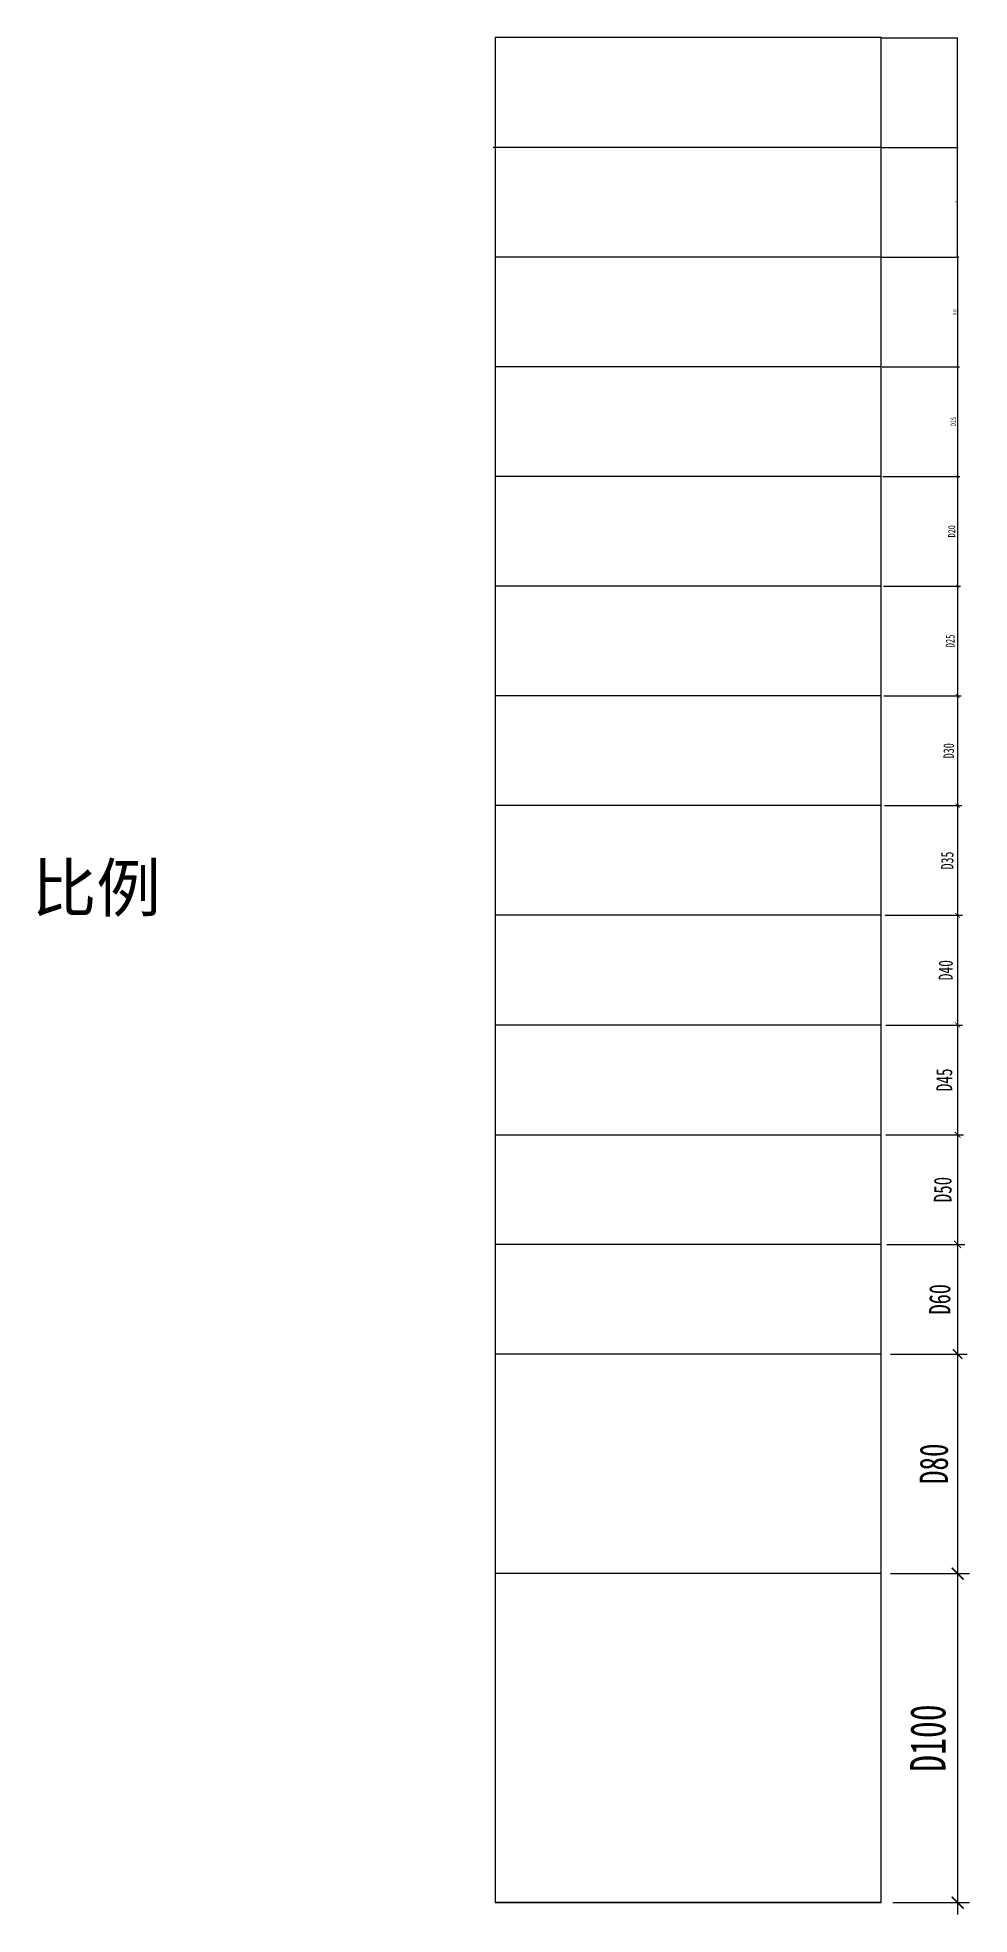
# Model space of a CAD drawing. Header units: millimetres. Extents: x -108685 to 756730, y -311791 to -113.
# Drawn here: x -48344 to -40461, y -174487 to -158608 of the extents above; entities that cross this region are included whole.
import ezdxf

# ---------------------------------------------------------------- set-up
doc = ezdxf.new("R2010")
doc.units = ezdxf.units.MM
doc.layers.add('AA5-【原建筑标注】Dim', color=44, linetype='Continuous')
doc.layers.add('AQ3-【土建墙体】Original_wall', color=160, linetype='Continuous')
doc.styles.add('TF-宋体', font='SimSun.ttf', dxfattribs={"width": 0.7})
doc.styles.add('黑体', font='simhei.ttf')
doc.dimstyles.new('D1', dxfattribs={"dimtxt": 3, "dimasz": 1, "dimexe": 1, "dimexo": 1, "dimgap": 1, "dimtad": 1, "dimdec": 0, "dimzin": 0, "dimdsep": 46, "dimtxsty": 'TF-宋体', "dimblk": 'ARCHTICK', "dimcen": 1, "dimdle": 1, "dimclrd": 256, "dimclre": 256, "dimclrt": 2, "dimadec": 0, "dimazin": 0, "dimtfac": 1, "dimtdec": 0, "dimtix": 1, "dimtofl": 0, "dimtmove": 2, "dimatfit": 3, "dimldrblk": 'DOT', "dimfxl": 1, "dimtolj": 1, "dimtzin": 0, "dimlwd": -1, "dimlwe": -1, "dimarcsym": 0})
doc.dimstyles.new('D10', dxfattribs={"dimtxt": 30, "dimasz": 10, "dimexe": 10, "dimexo": 10, "dimgap": 10, "dimtad": 1, "dimdec": 0, "dimzin": 0, "dimdsep": 46, "dimtxsty": 'TF-宋体', "dimblk": 'ARCHTICK', "dimcen": 10, "dimdle": 10, "dimclrd": 256, "dimclre": 256, "dimclrt": 2, "dimadec": 0, "dimazin": 0, "dimtfac": 1, "dimtdec": 0, "dimtix": 1, "dimtofl": 0, "dimtmove": 2, "dimatfit": 3, "dimldrblk": 'DOT', "dimfxl": 1, "dimtolj": 1, "dimtzin": 0, "dimlwd": -1, "dimlwe": -1, "dimarcsym": 0})
doc.dimstyles.new('D100', dxfattribs={"dimtxt": 300, "dimasz": 100, "dimexe": 100, "dimexo": 100, "dimgap": 100, "dimtad": 1, "dimdec": 0, "dimzin": 0, "dimdsep": 46, "dimtxsty": 'TF-宋体', "dimblk": 'ARCHTICK', "dimcen": 100, "dimdle": 100, "dimclrd": 256, "dimclre": 256, "dimclrt": 2, "dimadec": 0, "dimazin": 0, "dimtfac": 1, "dimtdec": 0, "dimtix": 1, "dimtofl": 0, "dimtmove": 2, "dimatfit": 3, "dimfxl": 1, "dimtolj": 1, "dimtzin": 0, "dimlwd": -1, "dimlwe": -1, "dimarcsym": 0})
doc.dimstyles.new('D15', dxfattribs={"dimtxt": 45, "dimasz": 15, "dimexe": 15, "dimexo": 15, "dimgap": 15, "dimtad": 1, "dimdec": 0, "dimzin": 0, "dimdsep": 46, "dimtxsty": 'TF-宋体', "dimblk": 'ARCHTICK', "dimcen": 15, "dimdle": 15, "dimclrd": 256, "dimclre": 256, "dimclrt": 2, "dimadec": 0, "dimazin": 0, "dimtfac": 1, "dimtdec": 0, "dimtix": 1, "dimtofl": 0, "dimtmove": 2, "dimatfit": 3, "dimldrblk": 'DOT', "dimfxl": 1, "dimtolj": 1, "dimtzin": 0, "dimlwd": -1, "dimlwe": -1, "dimarcsym": 0})
doc.dimstyles.new('D20', dxfattribs={"dimtxt": 60, "dimasz": 20, "dimexe": 20, "dimexo": 20, "dimgap": 20, "dimtad": 1, "dimdec": 0, "dimzin": 0, "dimdsep": 46, "dimtxsty": 'TF-宋体', "dimblk": 'ARCHTICK', "dimcen": 20, "dimdle": 20, "dimclrd": 256, "dimclre": 256, "dimclrt": 2, "dimadec": 0, "dimazin": 0, "dimtfac": 1, "dimtdec": 0, "dimtix": 1, "dimtofl": 0, "dimtmove": 2, "dimatfit": 3, "dimldrblk": 'DOT', "dimfxl": 1, "dimtolj": 1, "dimtzin": 0, "dimlwd": -1, "dimlwe": -1, "dimarcsym": 0})
doc.dimstyles.new('D25', dxfattribs={"dimtxt": 75, "dimasz": 25, "dimexe": 25, "dimexo": 25, "dimgap": 25, "dimtad": 1, "dimdec": 0, "dimzin": 0, "dimdsep": 46, "dimtxsty": 'TF-宋体', "dimblk": 'ARCHTICK', "dimcen": 25, "dimdle": 25, "dimclrd": 256, "dimclre": 256, "dimclrt": 2, "dimadec": 0, "dimazin": 0, "dimtfac": 1, "dimtdec": 0, "dimtix": 1, "dimtofl": 0, "dimtmove": 2, "dimatfit": 3, "dimldrblk": 'DOT', "dimfxl": 1, "dimtolj": 1, "dimtzin": 0, "dimlwd": -1, "dimlwe": -1, "dimarcsym": 0})
doc.dimstyles.new('D30', dxfattribs={"dimtxt": 90, "dimasz": 30, "dimexe": 30, "dimexo": 30, "dimgap": 30, "dimtad": 1, "dimdec": 0, "dimzin": 0, "dimdsep": 46, "dimtxsty": 'TF-宋体', "dimblk": 'ARCHTICK', "dimcen": 30, "dimdle": 30, "dimclrd": 256, "dimclre": 256, "dimclrt": 2, "dimadec": 0, "dimazin": 0, "dimtfac": 1, "dimtdec": 0, "dimtix": 1, "dimtofl": 0, "dimtmove": 2, "dimatfit": 3, "dimldrblk": 'DOT', "dimfxl": 1, "dimtolj": 1, "dimtzin": 0, "dimlwd": -1, "dimlwe": -1, "dimarcsym": 0})
doc.dimstyles.new('D35', dxfattribs={"dimtxt": 105, "dimasz": 35, "dimexe": 35, "dimexo": 35, "dimgap": 35, "dimtad": 1, "dimdec": 0, "dimzin": 0, "dimdsep": 46, "dimtxsty": 'TF-宋体', "dimblk": 'ARCHTICK', "dimcen": 35, "dimdle": 35, "dimclrd": 256, "dimclre": 256, "dimclrt": 2, "dimadec": 0, "dimazin": 0, "dimtfac": 1, "dimtdec": 0, "dimtix": 1, "dimtofl": 0, "dimtmove": 2, "dimatfit": 3, "dimldrblk": 'DOT', "dimfxl": 1, "dimtolj": 1, "dimtzin": 0, "dimlwd": -1, "dimlwe": -1, "dimarcsym": 0})
doc.dimstyles.new('D40', dxfattribs={"dimtxt": 120, "dimasz": 40, "dimexe": 40, "dimexo": 40, "dimgap": 40, "dimtad": 1, "dimdec": 0, "dimzin": 0, "dimdsep": 46, "dimtxsty": 'TF-宋体', "dimblk": 'ARCHTICK', "dimcen": 40, "dimdle": 40, "dimclrd": 256, "dimclre": 256, "dimclrt": 2, "dimadec": 0, "dimazin": 0, "dimtfac": 1, "dimtdec": 0, "dimtix": 1, "dimtofl": 0, "dimtmove": 2, "dimatfit": 3, "dimldrblk": 'DOT', "dimfxl": 1, "dimtolj": 1, "dimtzin": 0, "dimlwd": -1, "dimlwe": -1, "dimarcsym": 0})
doc.dimstyles.new('D45', dxfattribs={"dimtxt": 135, "dimasz": 45, "dimexe": 40, "dimexo": 40, "dimgap": 45, "dimtad": 1, "dimdec": 0, "dimzin": 0, "dimdsep": 46, "dimtxsty": 'TF-宋体', "dimblk": 'ARCHTICK', "dimcen": 45, "dimdle": 45, "dimclrd": 256, "dimclre": 256, "dimclrt": 2, "dimadec": 0, "dimazin": 0, "dimtfac": 1, "dimtdec": 0, "dimtix": 1, "dimtofl": 0, "dimtmove": 2, "dimatfit": 3, "dimldrblk": 'DOT', "dimfxl": 1, "dimtolj": 1, "dimtzin": 0, "dimlwd": -1, "dimlwe": -1, "dimarcsym": 0})
doc.dimstyles.new('D5', dxfattribs={"dimtxt": 15, "dimasz": 5, "dimexe": 5, "dimexo": 5, "dimgap": 5, "dimtad": 1, "dimdec": 0, "dimzin": 0, "dimdsep": 46, "dimtxsty": 'TF-宋体', "dimblk": 'ARCHTICK', "dimcen": 5, "dimdle": 5, "dimclrd": 256, "dimclre": 256, "dimclrt": 2, "dimadec": 0, "dimazin": 0, "dimtfac": 1, "dimtdec": 0, "dimtix": 1, "dimtofl": 0, "dimtmove": 2, "dimatfit": 3, "dimldrblk": 'DOT', "dimfxl": 1, "dimtolj": 1, "dimtzin": 0, "dimlwd": -1, "dimlwe": -1, "dimarcsym": 0})
doc.dimstyles.new('D50', dxfattribs={"dimtxt": 150, "dimasz": 50, "dimexe": 50, "dimexo": 50, "dimgap": 50, "dimtad": 1, "dimdec": 0, "dimzin": 0, "dimdsep": 46, "dimtxsty": 'TF-宋体', "dimblk": 'ARCHTICK', "dimcen": 50, "dimdle": 50, "dimclrd": 256, "dimclre": 256, "dimclrt": 2, "dimadec": 0, "dimazin": 0, "dimtfac": 1, "dimtdec": 0, "dimtix": 1, "dimtofl": 0, "dimtmove": 2, "dimatfit": 3, "dimldrblk": 'DOT', "dimfxl": 1, "dimtolj": 1, "dimtzin": 0, "dimlwd": -1, "dimlwe": -1, "dimarcsym": 0})
doc.dimstyles.new('D60', dxfattribs={"dimtxt": 180, "dimasz": 60, "dimexe": 60, "dimexo": 60, "dimgap": 60, "dimtad": 1, "dimdec": 0, "dimrnd": 5, "dimzin": 0, "dimdsep": 46, "dimtxsty": 'TF-宋体', "dimblk": 'ARCHTICK', "dimcen": 60, "dimdle": 60, "dimclrd": 256, "dimclre": 256, "dimclrt": 2, "dimadec": 0, "dimazin": 0, "dimtfac": 1, "dimtdec": 0, "dimtix": 1, "dimtofl": 0, "dimtmove": 2, "dimatfit": 3, "dimldrblk": 'DOT', "dimfxl": 200, "dimfxlon": 1, "dimtolj": 1, "dimtzin": 0, "dimlwd": -1, "dimlwe": -1, "dimarcsym": 0})
doc.dimstyles.new('D80', dxfattribs={"dimtxt": 240, "dimasz": 80, "dimexe": 80, "dimexo": 80, "dimgap": 80, "dimtad": 1, "dimdec": 0, "dimzin": 0, "dimdsep": 46, "dimtxsty": 'TF-宋体', "dimblk": 'ARCHTICK', "dimcen": 80, "dimdle": 80, "dimclrd": 256, "dimclre": 256, "dimclrt": 2, "dimadec": 0, "dimazin": 0, "dimtfac": 1, "dimtdec": 0, "dimtix": 1, "dimtofl": 0, "dimtmove": 2, "dimatfit": 3, "dimldrblk": 'DOT', "dimfxl": 1, "dimtolj": 1, "dimtzin": 0, "dimlwd": -1, "dimlwe": -1, "dimarcsym": 0})

msp = doc.modelspace()

# ---------------------------------------------------------------- texts
at = {"color": 44, "style": '黑体'}
msp.add_text('比例', height=400, dxfattribs=at).set_placement((-48392.5, -166002.2))

# ---------------------------------------------------------------- blocks, each defined once
blk = doc.blocks.new('_ArchTick')
at = {"color": 0, "linetype": 'ByBlock', "const_width": 0.15}
blk.add_lwpolyline([(-0.5, -0.5), (0.5, 0.5)], dxfattribs=at)
blk = doc.blocks.new('*D4')
at = {"layer": 'AA5-【原建筑标注】Dim', "transparency": 16777216}
for p, q in [((-41199, -160465), (-40551, -160465)), ((-40561, -160455), (-40561, -161403)), ((-41199, -161393), (-40551, -161393))]:
    blk.add_line(p, q, dxfattribs=at)
at = {"layer": 'Defpoints', "color": 0, "transparency": 16777216}
for p in [(-41209, -160465), (-41209, -161393), (-40561, -161393)]:
    blk.add_point(p, dxfattribs=at)
at = {"layer": 'AA5-【原建筑标注】Dim', "transparency": 16777216, "xscale": 10, "yscale": 10, "zscale": 10}
for p, rotation in [((-40561, -160465), 90), ((-40561, -161393), 270)]:
    blk.add_blockref('_ArchTick', p, dxfattribs=dict(at, rotation=rotation))
at = {"layer": 'AA5-【原建筑标注】Dim', "color": 2, "transparency": 16777216, "insert": (-40586, -160929), "char_height": 30, "attachment_point": 5, "rotation": 90, "style": 'TF-宋体'}
blk.add_mtext('\\A1;D10', dxfattribs=at)
blk = doc.blocks.new('_Dot')
at = {"color": 0, "linetype": 'ByBlock', "lineweight": -2}
blk.add_line((-0.5, 0), (-1, 0), dxfattribs=at)
at = {"color": 0, "linetype": 'ByBlock', "const_width": 0.5}
blk.add_lwpolyline([(-0.25, 0, 1), (0.25, 0, 1)], format="xyb", close=True, dxfattribs=at)
blk = doc.blocks.new('*D5')
at = {"layer": 'AA5-【原建筑标注】Dim', "transparency": 16777216}
for p, q in [((-41194, -161393), (-40546, -161393)), ((-40561, -161378), (-40561, -162336)), ((-41194, -162321), (-40546, -162321))]:
    blk.add_line(p, q, dxfattribs=at)
at = {"layer": 'Defpoints', "color": 0, "transparency": 16777216}
for p in [(-41209, -161393), (-41209, -162321), (-40561, -162321)]:
    blk.add_point(p, dxfattribs=at)
at = {"layer": 'AA5-【原建筑标注】Dim', "transparency": 16777216, "xscale": 15, "yscale": 15, "zscale": 15}
for p, rotation in [((-40561, -161393), 90), ((-40561, -162321), 270)]:
    blk.add_blockref('_ArchTick', p, dxfattribs=dict(at, rotation=rotation))
at = {"layer": 'AA5-【原建筑标注】Dim', "color": 2, "transparency": 16777216, "insert": (-40598, -161857), "char_height": 45, "attachment_point": 5, "rotation": 90, "style": 'TF-宋体'}
blk.add_mtext('\\A1;D15', dxfattribs=at)
blk = doc.blocks.new('*D6')
at = {"layer": 'AA5-【原建筑标注】Dim', "transparency": 16777216}
for p, q in [((-41189, -162321), (-40541, -162321)), ((-40561, -162301), (-40561, -163269)), ((-41189, -163249), (-40541, -163249))]:
    blk.add_line(p, q, dxfattribs=at)
at = {"layer": 'Defpoints', "color": 0, "transparency": 16777216}
for p in [(-41209, -162321), (-41209, -163249), (-40561, -163249)]:
    blk.add_point(p, dxfattribs=at)
at = {"layer": 'AA5-【原建筑标注】Dim', "transparency": 16777216, "xscale": 20, "yscale": 20, "zscale": 20}
for p, rotation in [((-40561, -162321), 90), ((-40561, -163249), 270)]:
    blk.add_blockref('_ArchTick', p, dxfattribs=dict(at, rotation=rotation))
at = {"layer": 'AA5-【原建筑标注】Dim', "color": 2, "transparency": 16777216, "insert": (-40611, -162785), "char_height": 60, "attachment_point": 5, "rotation": 90, "style": 'TF-宋体'}
blk.add_mtext('\\A1;D20', dxfattribs=at)
blk = doc.blocks.new('*D7')
at = {"layer": 'AA5-【原建筑标注】Dim', "transparency": 16777216}
for p, q in [((-40561, -163224), (-40561, -164203)), ((-41184, -163249), (-40536, -163249)), ((-41184, -164178), (-40536, -164178))]:
    blk.add_line(p, q, dxfattribs=at)
at = {"layer": 'Defpoints', "color": 0, "transparency": 16777216}
for p in [(-41209, -163249), (-41209, -164178), (-40561, -164178)]:
    blk.add_point(p, dxfattribs=at)
at = {"layer": 'AA5-【原建筑标注】Dim', "transparency": 16777216, "xscale": 25, "yscale": 25, "zscale": 25}
for p, rotation in [((-40561, -163249), 90), ((-40561, -164178), 270)]:
    blk.add_blockref('_ArchTick', p, dxfattribs=dict(at, rotation=rotation))
at = {"layer": 'AA5-【原建筑标注】Dim', "color": 2, "transparency": 16777216, "insert": (-40623, -163713), "char_height": 75, "attachment_point": 5, "rotation": 90, "style": 'TF-宋体'}
blk.add_mtext('\\A1;D25', dxfattribs=at)
blk = doc.blocks.new('*D8')
at = {"layer": 'AA5-【原建筑标注】Dim', "transparency": 16777216}
for p, q in [((-41179, -164178), (-40531, -164178)), ((-40561, -164148), (-40561, -165136)), ((-41179, -165106), (-40531, -165106))]:
    blk.add_line(p, q, dxfattribs=at)
at = {"layer": 'Defpoints', "color": 0, "transparency": 16777216}
for p in [(-41209, -164178), (-41209, -165106), (-40561, -165106)]:
    blk.add_point(p, dxfattribs=at)
at = {"layer": 'AA5-【原建筑标注】Dim', "transparency": 16777216, "xscale": 30, "yscale": 30, "zscale": 30}
for p, rotation in [((-40561, -164178), 90), ((-40561, -165106), 270)]:
    blk.add_blockref('_ArchTick', p, dxfattribs=dict(at, rotation=rotation))
at = {"layer": 'AA5-【原建筑标注】Dim', "color": 2, "transparency": 16777216, "insert": (-40636, -164642), "char_height": 90, "attachment_point": 5, "rotation": 90, "style": 'TF-宋体'}
blk.add_mtext('\\A1;D30', dxfattribs=at)
blk = doc.blocks.new('*D9')
at = {"layer": 'AA5-【原建筑标注】Dim', "transparency": 16777216}
for p, q in [((-41174, -165106), (-40526, -165106)), ((-40561, -165071), (-40561, -166069)), ((-41174, -166034), (-40526, -166034))]:
    blk.add_line(p, q, dxfattribs=at)
at = {"layer": 'Defpoints', "color": 0, "transparency": 16777216}
for p in [(-41209, -165106), (-41209, -166034), (-40561, -166034)]:
    blk.add_point(p, dxfattribs=at)
at = {"layer": 'AA5-【原建筑标注】Dim', "transparency": 16777216, "xscale": 35, "yscale": 35, "zscale": 35}
for p, rotation in [((-40561, -165106), 90), ((-40561, -166034), 270)]:
    blk.add_blockref('_ArchTick', p, dxfattribs=dict(at, rotation=rotation))
at = {"layer": 'AA5-【原建筑标注】Dim', "color": 2, "transparency": 16777216, "insert": (-40648, -165570), "char_height": 105, "attachment_point": 5, "rotation": 90, "style": 'TF-宋体'}
blk.add_mtext('\\A1;D35', dxfattribs=at)
blk = doc.blocks.new('*D10')
at = {"layer": 'AA5-【原建筑标注】Dim', "transparency": 16777216}
for p, q in [((-41169, -166034), (-40521, -166034)), ((-40561, -165994), (-40561, -167002)), ((-41169, -166962), (-40521, -166962))]:
    blk.add_line(p, q, dxfattribs=at)
at = {"layer": 'Defpoints', "color": 0, "transparency": 16777216}
for p in [(-41209, -166034), (-41209, -166962), (-40561, -166962)]:
    blk.add_point(p, dxfattribs=at)
at = {"layer": 'AA5-【原建筑标注】Dim', "transparency": 16777216, "xscale": 40, "yscale": 40, "zscale": 40}
for p, rotation in [((-40561, -166034), 90), ((-40561, -166962), 270)]:
    blk.add_blockref('_ArchTick', p, dxfattribs=dict(at, rotation=rotation))
at = {"layer": 'AA5-【原建筑标注】Dim', "color": 2, "transparency": 16777216, "insert": (-40661, -166498), "char_height": 120, "attachment_point": 5, "rotation": 90, "style": 'TF-宋体'}
blk.add_mtext('\\A1;D40', dxfattribs=at)
blk = doc.blocks.new('*D11')
at = {"layer": 'AA5-【原建筑标注】Dim', "transparency": 16777216}
for p, q in [((-41169, -166962), (-40521, -166962)), ((-40561, -166917), (-40561, -167935)), ((-41169, -167890), (-40521, -167890))]:
    blk.add_line(p, q, dxfattribs=at)
at = {"layer": 'Defpoints', "color": 0, "transparency": 16777216}
for p in [(-41209, -166962), (-41209, -167890), (-40561, -167890)]:
    blk.add_point(p, dxfattribs=at)
at = {"layer": 'AA5-【原建筑标注】Dim', "transparency": 16777216, "xscale": 45, "yscale": 45, "zscale": 45}
for p, rotation in [((-40561, -166962), 90), ((-40561, -167890), 270)]:
    blk.add_blockref('_ArchTick', p, dxfattribs=dict(at, rotation=rotation))
at = {"layer": 'AA5-【原建筑标注】Dim', "color": 2, "transparency": 16777216, "insert": (-40673, -167426), "char_height": 135, "attachment_point": 5, "rotation": 90, "style": 'TF-宋体'}
blk.add_mtext('\\A1;D45', dxfattribs=at)
blk = doc.blocks.new('*D12')
at = {"layer": 'AA5-【原建筑标注】Dim', "transparency": 16777216}
for p, q in [((-40561, -167840), (-40561, -168868)), ((-41159, -167890), (-40511, -167890)), ((-41159, -168818), (-40511, -168818))]:
    blk.add_line(p, q, dxfattribs=at)
at = {"layer": 'Defpoints', "color": 0, "transparency": 16777216}
for p in [(-41209, -167890), (-41209, -168818), (-40561, -168818)]:
    blk.add_point(p, dxfattribs=at)
at = {"layer": 'AA5-【原建筑标注】Dim', "transparency": 16777216, "xscale": 50, "yscale": 50, "zscale": 50}
for p, rotation in [((-40561, -167890), 90), ((-40561, -168818), 270)]:
    blk.add_blockref('_ArchTick', p, dxfattribs=dict(at, rotation=rotation))
at = {"layer": 'AA5-【原建筑标注】Dim', "color": 2, "transparency": 16777216, "insert": (-40686, -168354), "char_height": 150, "attachment_point": 5, "rotation": 90, "style": 'TF-宋体'}
blk.add_mtext('\\A1;D50', dxfattribs=at)
blk = doc.blocks.new('*D13')
at = {"layer": 'AA5-【原建筑标注】Dim', "transparency": 16777216}
for p, q in [((-41129, -169746), (-40481, -169746)), ((-40561, -169666), (-40561, -171683)), ((-41129, -171603), (-40481, -171603))]:
    blk.add_line(p, q, dxfattribs=at)
at = {"layer": 'Defpoints', "color": 0, "transparency": 16777216}
for p in [(-41209, -169746), (-41209, -171603), (-40561, -171603)]:
    blk.add_point(p, dxfattribs=at)
at = {"layer": 'AA5-【原建筑标注】Dim', "transparency": 16777216, "xscale": 80, "yscale": 80, "zscale": 80}
for p, rotation in [((-40561, -169746), 90), ((-40561, -171603), 270)]:
    blk.add_blockref('_ArchTick', p, dxfattribs=dict(at, rotation=rotation))
at = {"layer": 'AA5-【原建筑标注】Dim', "color": 2, "transparency": 16777216, "insert": (-40761, -170674), "char_height": 240, "attachment_point": 5, "rotation": 90, "style": 'TF-宋体'}
blk.add_mtext('\\A1;D80', dxfattribs=at)
blk = doc.blocks.new('*D14')
at = {"layer": 'AA5-【原建筑标注】Dim', "transparency": 16777216}
for p, q in [((-41109, -171603), (-40461, -171603)), ((-40561, -171503), (-40561, -174487)), ((-41109, -174387), (-40461, -174387))]:
    blk.add_line(p, q, dxfattribs=at)
at = {"layer": 'Defpoints', "color": 0, "transparency": 16777216}
for p in [(-41209, -171603), (-41209, -174387), (-40561, -174387)]:
    blk.add_point(p, dxfattribs=at)
at = {"layer": 'AA5-【原建筑标注】Dim', "transparency": 16777216, "xscale": 100, "yscale": 100, "zscale": 100}
for p, rotation in [((-40561, -171603), 90), ((-40561, -174387), 270)]:
    blk.add_blockref('_ArchTick', p, dxfattribs=dict(at, rotation=rotation))
at = {"layer": 'AA5-【原建筑标注】Dim', "color": 2, "transparency": 16777216, "insert": (-40811, -172995), "char_height": 300, "attachment_point": 5, "rotation": 90, "style": 'TF-宋体'}
blk.add_mtext('\\A1;D100', dxfattribs=at)
blk = doc.blocks.new('*D15')
at = {"layer": 'AA5-【原建筑标注】Dim', "transparency": 16777216}
for p, q in [((-40561, -168758), (-40561, -169806)), ((-40761, -168818), (-40501, -168818)), ((-40761, -169746), (-40501, -169746))]:
    blk.add_line(p, q, dxfattribs=at)
at = {"layer": 'Defpoints', "color": 0, "transparency": 16777216}
for p in [(-41209, -168818), (-41209, -169746), (-40561, -169746)]:
    blk.add_point(p, dxfattribs=at)
at = {"layer": 'AA5-【原建筑标注】Dim', "transparency": 16777216, "xscale": 60, "yscale": 60, "zscale": 60}
for p, rotation in [((-40561, -168818), 90), ((-40561, -169746), 270)]:
    blk.add_blockref('_ArchTick', p, dxfattribs=dict(at, rotation=rotation))
at = {"layer": 'AA5-【原建筑标注】Dim', "color": 2, "transparency": 16777216, "insert": (-40711, -169282), "char_height": 180, "attachment_point": 5, "rotation": 90, "style": 'TF-宋体'}
blk.add_mtext('\\A1;D60', dxfattribs=at)
blk = doc.blocks.new('*D25')
at = {"layer": 'AA5-【原建筑标注】Dim', "transparency": 16777216}
for p, q in [((-41204, -159537), (-40556, -159537)), ((-40561, -160470), (-40561, -159532)), ((-41204, -160465), (-40556, -160465))]:
    blk.add_line(p, q, dxfattribs=at)
at = {"layer": 'Defpoints', "color": 0, "transparency": 16777216}
for p in [(-41209, -159537), (-40561, -159537), (-41209, -160465)]:
    blk.add_point(p, dxfattribs=at)
at = {"layer": 'AA5-【原建筑标注】Dim', "transparency": 16777216, "xscale": 5, "yscale": 5, "zscale": 5}
for p, rotation in [((-40561, -159537), 90), ((-40561, -160465), 270)]:
    blk.add_blockref('_ArchTick', p, dxfattribs=dict(at, rotation=rotation))
at = {"layer": 'AA5-【原建筑标注】Dim', "color": 2, "transparency": 16777216, "insert": (-40573, -160001), "char_height": 15, "attachment_point": 5, "rotation": 90, "style": 'TF-宋体'}
blk.add_mtext('\\A1;D5', dxfattribs=at)
blk = doc.blocks.new('*D26')
at = {"layer": 'AA5-【原建筑标注】Dim', "transparency": 16777216}
for p, q in [((-41208, -158609), (-40560, -158609)), ((-40561, -159538), (-40561, -158608)), ((-41208, -159537), (-40560, -159537))]:
    blk.add_line(p, q, dxfattribs=at)
at = {"layer": 'Defpoints', "color": 0, "transparency": 16777216}
for p in [(-41209, -158609), (-40561, -158609), (-41209, -159537)]:
    blk.add_point(p, dxfattribs=at)
at = {"layer": 'AA5-【原建筑标注】Dim', "transparency": 16777216}
for p, rotation in [((-40561, -158609), 90), ((-40561, -159537), 270)]:
    blk.add_blockref('_ArchTick', p, dxfattribs=dict(at, rotation=rotation))
at = {"layer": 'AA5-【原建筑标注】Dim', "color": 2, "transparency": 16777216, "insert": (-40563, -159073), "char_height": 3, "attachment_point": 5, "rotation": 90, "style": 'TF-宋体'}
blk.add_mtext('\\A1;D1', dxfattribs=at)

# ---------------------------------------------------------------- dimensions: what is measured, and where the dimension line sits
at = {"layer": 'AA5-【原建筑标注】Dim'}
for base, p1, p2, text, dimstyle, picture, middle in [((-40560.8, -158608.8), (-41209.1, -159536.9), (-41209.1, -158608.8), 'D1', 'D1', '*D26', (-40563.3, -159072.8)), ((-40560.8, -159536.9), (-41209.1, -160465), (-41209.1, -159536.9), 'D5', 'D5', '*D25', (-40573.3, -160001))]:
    dim = msp.add_linear_dim(base=base, p1=p1, p2=p2, angle=90, text=text, dimstyle=dimstyle, dxfattribs=at)
    dim.commit()
    dim.dimension.update_dxf_attribs({"geometry": picture, "text_midpoint": middle})
for base, p1, p2, text, dimstyle, picture, middle in [((-40560.8, -161393.1), (-41209.1, -160465), (-41209.1, -161393.1), 'D10', 'D10', '*D4', (-40585.8, -160929.1)), ((-40560.8, -162321.3), (-41209.1, -161393.1), (-41209.1, -162321.3), 'D15', 'D15', '*D5', (-40598.3, -161857.2)), ((-40560.8, -163249.4), (-41209.1, -162321.3), (-41209.1, -163249.4), 'D20', 'D20', '*D6', (-40610.8, -162785.3)), ((-40560.8, -164177.5), (-41209.1, -163249.4), (-41209.1, -164177.5), 'D25', 'D25', '*D7', (-40623.3, -163713.5)), ((-40560.8, -165105.6), (-41209.1, -164177.5), (-41209.1, -165105.6), 'D30', 'D30', '*D8', (-40635.8, -164641.6)), ((-40560.8, -166033.8), (-41209.1, -165105.6), (-41209.1, -166033.8), 'D35', 'D35', '*D9', (-40648.3, -165569.7)), ((-40560.8, -166961.9), (-41209.1, -166033.8), (-41209.1, -166961.9), 'D40', 'D40', '*D10', (-40660.8, -166497.8)), ((-40560.8, -167890), (-41209.1, -166961.9), (-41209.1, -167890), 'D45', 'D45', '*D11', (-40673.3, -167426)), ((-40560.8, -168818.1), (-41209.1, -167890), (-41209.1, -168818.1), 'D50', 'D50', '*D12', (-40685.8, -168354.1)), ((-40560.8, -169746.3), (-41209.1, -168818.1), (-41209.1, -169746.3), 'D60', 'D60', '*D15', (-40710.8, -169282.2)), ((-40560.8, -171602.5), (-41209.1, -169746.3), (-41209.1, -171602.5), 'D80', 'D80', '*D13', (-40760.8, -170674.4)), ((-40560.8, -174386.9), (-41209.1, -171602.5), (-41209.1, -174386.9), 'D100', 'D100', '*D14', (-40810.8, -172994.7))]:
    dim = msp.add_linear_dim(base=base, p1=p1, p2=p2, angle=90, text=text, dimstyle=dimstyle, override={"dimtad": 1}, dxfattribs=at)
    dim.commit()
    dim.dimension.update_dxf_attribs({"geometry": picture, "text_midpoint": middle})

# ---------------------------------------------------------------- linework, layer by layer
at = {"layer": 'AQ3-【土建墙体】Original_wall'}
for p, q in [((-44474.1, -158608.8), (-44474.1, -174386.9)), ((-41209.1, -158608.8), (-44474.1, -158608.8)), ((-41209.1, -174386.9), (-41209.1, -158608.8)), ((-41209.1, -159536.9), (-44489.1, -159536.9)), ((-41209.1, -160465), (-44474.1, -160465)), ((-41209.1, -161393.1), (-44474.1, -161393.1)), ((-41209.1, -162321.3), (-44474.1, -162321.3)), ((-41209.1, -163249.4), (-44474.1, -163249.4)), ((-41209.1, -164177.5), (-44474.1, -164177.5)), ((-41209.1, -164177.5), (-44474.1, -164177.5)), ((-41209.1, -165105.6), (-44474.1, -165105.6)), ((-41209.1, -166033.8), (-44474.1, -166033.8)), ((-41209.1, -166961.9), (-44474.1, -166961.9)), ((-44474.1, -167890), (-41209.1, -167890)), ((-41209.1, -168818.1), (-44474.1, -168818.1)), ((-41209.1, -169746.3), (-44474.1, -169746.3)), ((-41209.1, -171602.5), (-44474.1, -171602.5)), ((-44474.1, -174386.9), (-41209.1, -174386.9)), ((-41209.1, -174386.9), (-44474.1, -174386.9))]:
    msp.add_line(p, q, dxfattribs=at)

msp.set_redraw_order([(e.dxf.handle, doc.entitydb.next_handle()) for e in msp.query("TEXT MTEXT ATTDEF DIMENSION ARC_DIMENSION")])  # texts and dimensions are drawn at this point

doc.saveas('drawing.dxf')
